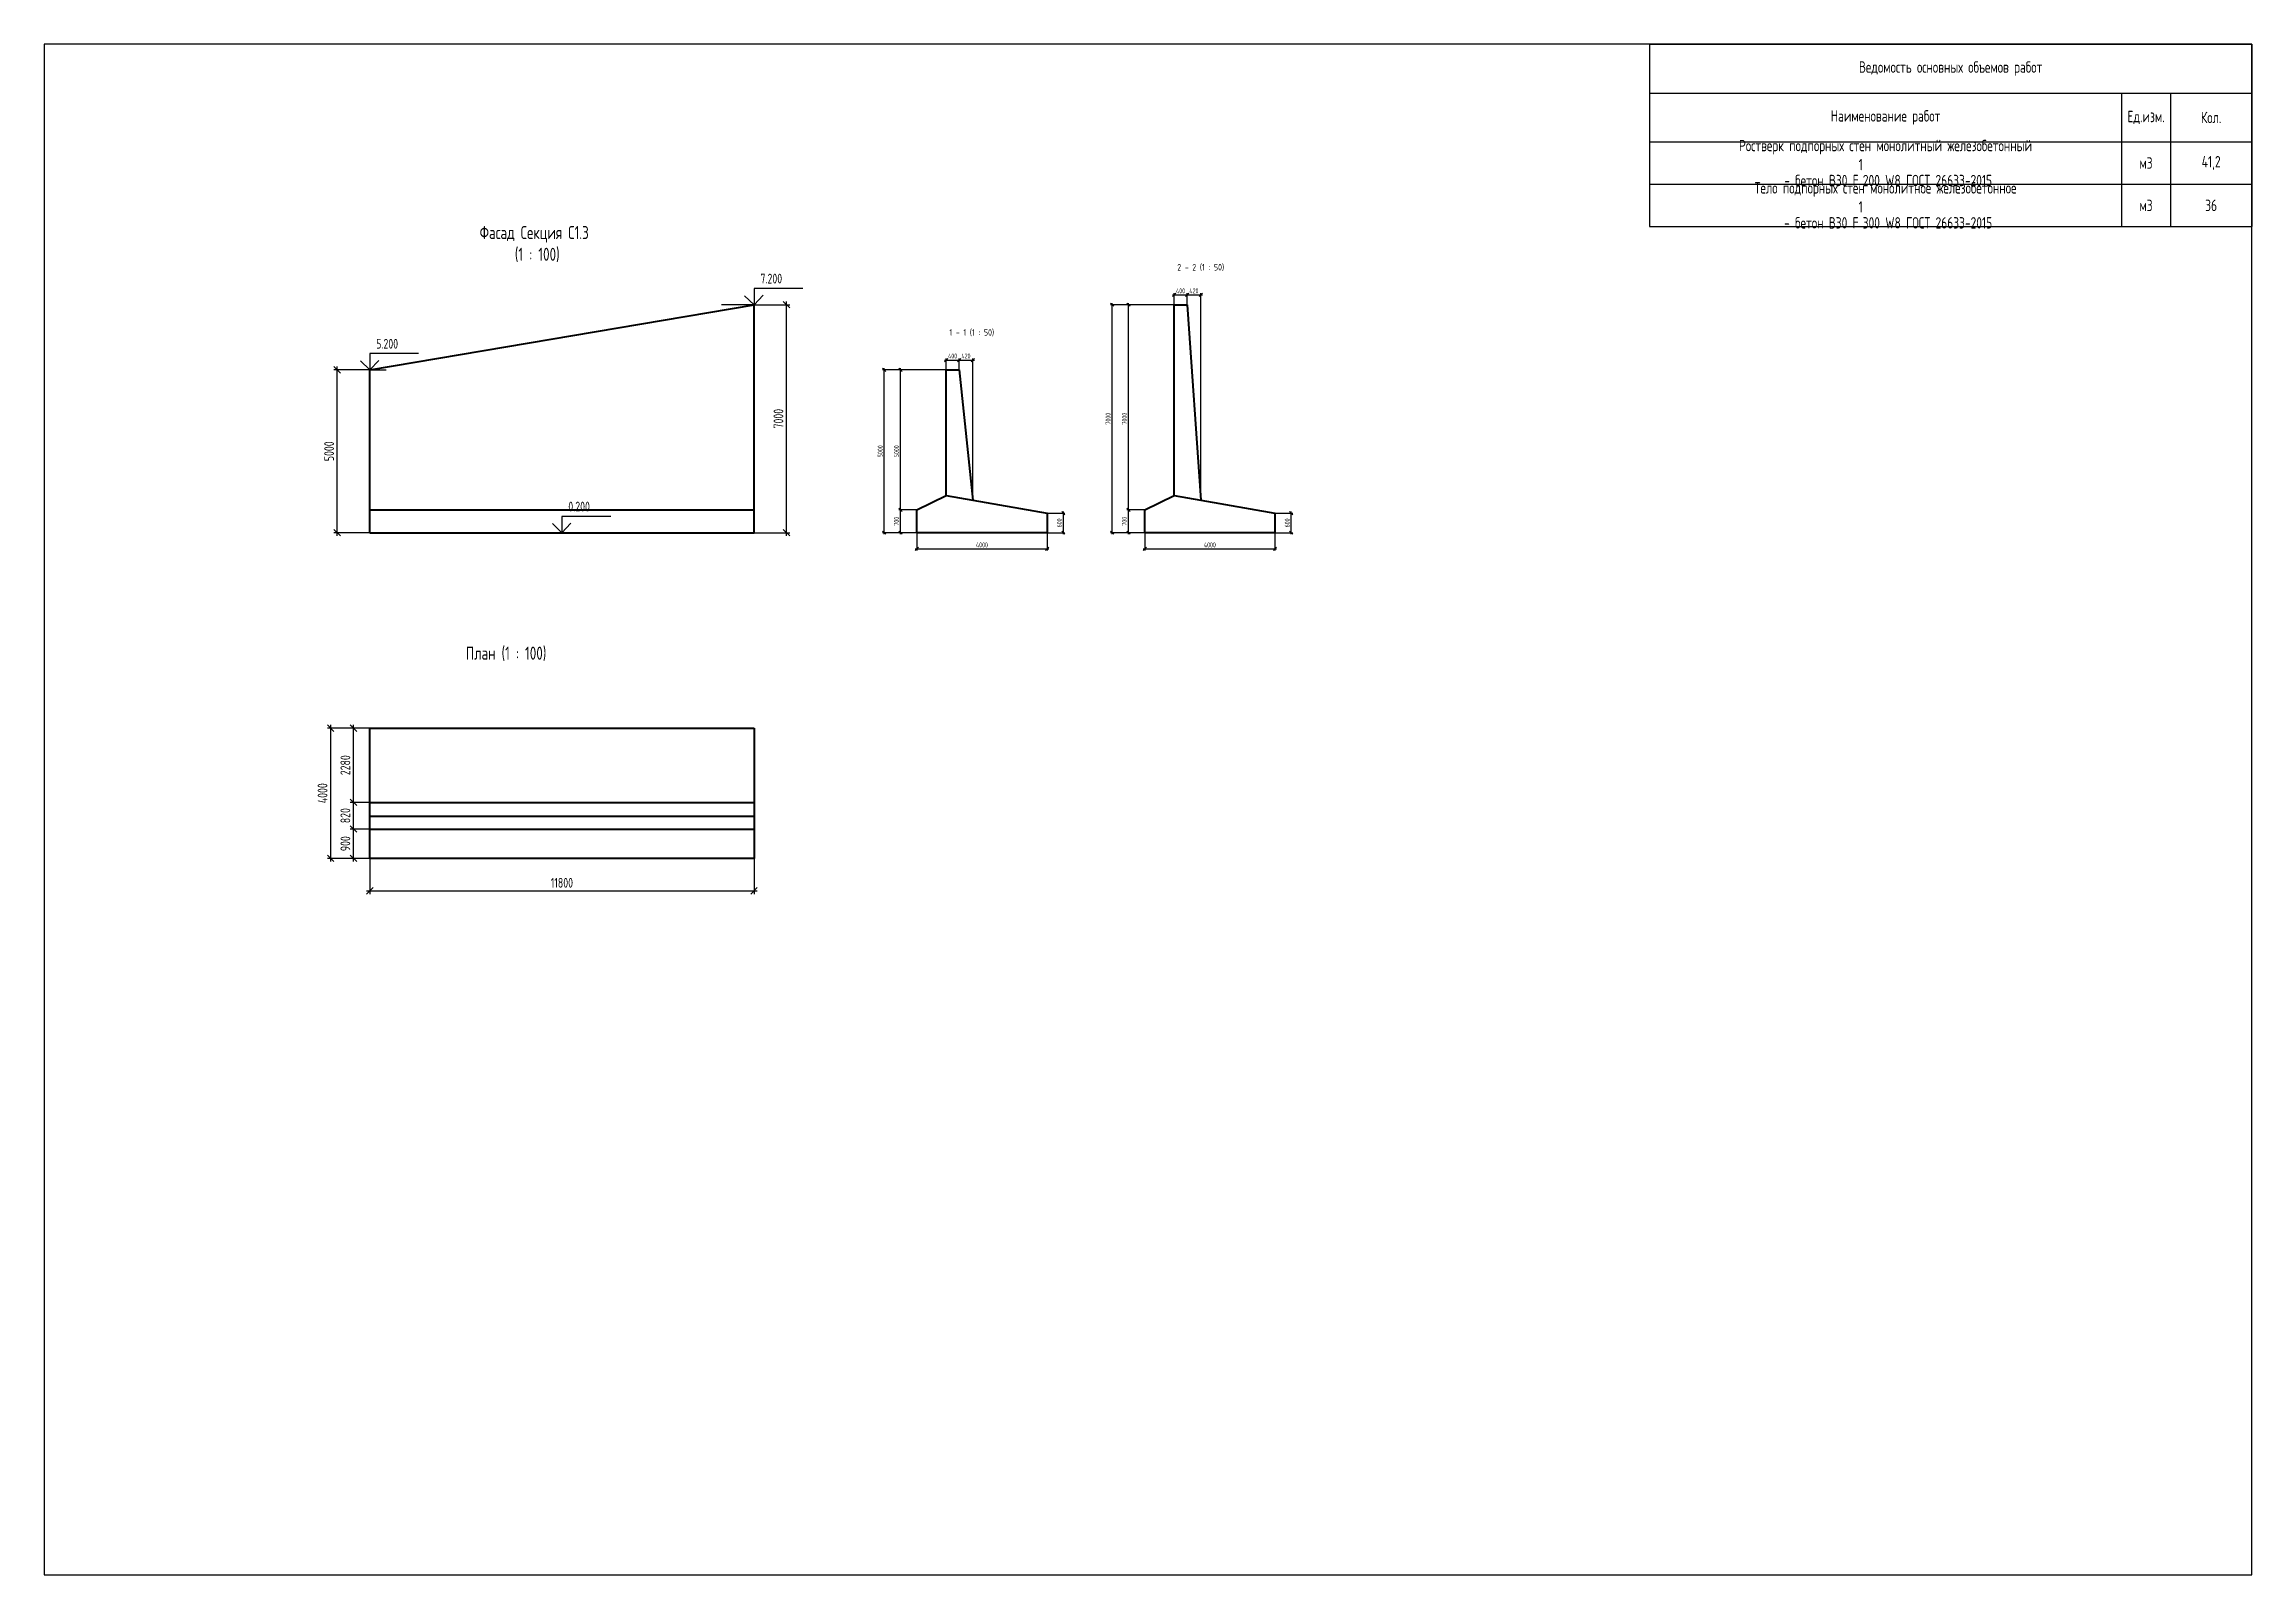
# Model space of a CAD drawing. Header units: millimetres. Extents: x -5073 to 1008956, y -2035460 to 62336.
# Drawn here: x 941156 to 1008956, y -31800 to 15200 of the extents above; entities that cross this region are included whole.
import ezdxf
from ezdxf.enums import TextEntityAlignment as Align

# ---------------------------------------------------------------- set-up
doc = ezdxf.new("R2010")
doc.units = ezdxf.units.MM
doc.layers.add('Contur', color=40, linetype='Continuous', lineweight=40)
doc.layers.add('Notes', color=1, linetype='Continuous', plot=False)
for name, color, linetype in [('Size', 142, 'Continuous'), ('T_Border', 9, 'Continuous'), ('Text_B', 11, 'Continuous')]:
    doc.layers.add(name, color=color, linetype=linetype)
doc.styles.add('RS 0.7', font='romans.shx', dxfattribs={"width": 0.7})
doc.styles.add('RS0.7', font='romans.shx', dxfattribs={"width": 0.7})
doc.dimstyles.new('LIN100', dxfattribs={"dimscale": 100, "dimtxt": 3, "dimasz": 2, "dimexe": 1, "dimexo": 0, "dimgap": 1, "dimtad": 1, "dimdec": 1, "dimrnd": 1, "dimzin": 9, "dimdsep": 46, "dimtxsty": 'RS0.7', "dimblk1": 'OBLIQUE', "dimblk2": 'OBLIQUE', "dimsah": 1, "dimcen": 2, "dimdle": 1, "dimclrd": 256, "dimclre": 256, "dimclrt": 7, "dimazin": 2, "dimtfac": 2.5, "dimtdec": 1, "dimtmove": 0, "dimatfit": 3, "dimfxl": 1, "dimtolj": 1, "dimtzin": 12, "dimlwd": -1, "dimlwe": -1, "dimarcsym": 0})
doc.dimstyles.new('LIN50', dxfattribs={"dimscale": 50, "dimtxt": 3, "dimasz": 2, "dimexe": 1, "dimexo": 0, "dimgap": 1, "dimtad": 1, "dimdec": 1, "dimrnd": 1, "dimzin": 9, "dimdsep": 46, "dimtxsty": 'RS0.7', "dimblk1": 'OBLIQUE', "dimblk2": 'OBLIQUE', "dimsah": 1, "dimcen": 2, "dimdle": 1, "dimclrd": 256, "dimclre": 256, "dimclrt": 7, "dimazin": 2, "dimtfac": 2.5, "dimtdec": 1, "dimtmove": 0, "dimatfit": 3, "dimfxl": 1, "dimtolj": 1, "dimtzin": 12, "dimlwd": -1, "dimlwe": -1, "dimarcsym": 0})

msp = doc.modelspace()

# ---------------------------------------------------------------- texts
at = {"layer": 'Text_B', "style": 'RS0.7'}
for s, insert, char_height, attachment_point in [('Фасад Секция С1.3^J (1 : 100)', (956205.86, 9061.9), 400, 5), ('2 - 2 (1 : 50)', (975955.86, 8450), 200, 1), ('1 - 1 (1 : 50)', (968955.86, 6450), 200, 1), ('План (1 : 100)', (954105.86, -3300), 400, 1)]:
    msp.add_mtext(s, dxfattribs=dict(at, insert=insert, char_height=char_height, attachment_point=attachment_point))

# ---------------------------------------------------------------- blocks, each defined once
blk = doc.blocks.new('_Oblique')
at = {"color": 0, "lineweight": -2}
blk.add_line((-0.5, -0.5), (0.5, 0.5), dxfattribs=at)
blk = doc.blocks.new('*D1701')
at = {"layer": 'Defpoints', "color": 0, "transparency": 16777216}
for p in [(950156, 5200), (951156, 5200), (951156, 200)]:
    blk.add_point(p, dxfattribs=at)
at = {"layer": 'Size', "transparency": 16777216}
for p, q in [((951156, 5200), (950056, 5200)), ((950156, 100), (950156, 5300)), ((951156, 200), (950056, 200))]:
    blk.add_line(p, q, dxfattribs=at)
at = {"layer": 'Size', "transparency": 16777216, "xscale": 200, "yscale": 200, "zscale": 200}
for p, rotation in [((950156, 5200), 90), ((950156, 200), 270)]:
    blk.add_blockref('_Oblique', p, dxfattribs=dict(at, rotation=rotation))
at = {"layer": 'Size', "color": 7, "transparency": 16777216, "insert": (949906, 2700), "char_height": 300, "attachment_point": 5, "rotation": 90, "style": 'RS0.7'}
blk.add_mtext('\\A1;5000', dxfattribs=at)
blk = doc.blocks.new('*D1702')
at = {"layer": 'Defpoints', "color": 0, "transparency": 16777216}
for p in [(962956, 7200), (963956, 7200), (962956, 200)]:
    blk.add_point(p, dxfattribs=at)
at = {"layer": 'Size', "transparency": 16777216}
for p, q in [((962956, 7200), (964056, 7200)), ((963956, 100), (963956, 7300)), ((962956, 200), (964056, 200))]:
    blk.add_line(p, q, dxfattribs=at)
at = {"layer": 'Size', "transparency": 16777216, "xscale": 200, "yscale": 200, "zscale": 200}
for p, rotation in [((963956, 7200), 90), ((963956, 200), 270)]:
    blk.add_blockref('_Oblique', p, dxfattribs=dict(at, rotation=rotation))
at = {"layer": 'Size', "color": 7, "transparency": 16777216, "insert": (963706, 3700), "char_height": 300, "attachment_point": 5, "rotation": 90, "style": 'RS0.7'}
blk.add_mtext('\\A1;7000', dxfattribs=at)
blk = doc.blocks.new('*D1703')
at = {"layer": 'Defpoints', "color": 0, "transparency": 16777216}
for p in [(951156, -9800), (962956, -9800), (962956, -10800)]:
    blk.add_point(p, dxfattribs=at)
at = {"layer": 'Size', "transparency": 16777216}
for p, q in [((951156, -9800), (951156, -10900)), ((962956, -9800), (962956, -10900)), ((951056, -10800), (963056, -10800))]:
    blk.add_line(p, q, dxfattribs=at)
at = {"layer": 'Size', "transparency": 16777216, "xscale": 200, "yscale": 200, "zscale": 200, "rotation": 180}
blk.add_blockref('_Oblique', (951156, -10800), dxfattribs=at)
at = {"layer": 'Size', "transparency": 16777216, "xscale": 200, "yscale": 200, "zscale": 200}
blk.add_blockref('_Oblique', (962956, -10800), dxfattribs=at)
at = {"layer": 'Size', "color": 7, "transparency": 16777216, "insert": (957056, -10550), "char_height": 300, "attachment_point": 5, "style": 'RS0.7'}
blk.add_mtext('\\A1;11800', dxfattribs=at)
blk = doc.blocks.new('*D1704')
at = {"layer": 'Defpoints', "color": 0, "transparency": 16777216}
for p in [(949956, -5800), (951156, -5800), (951156, -9800)]:
    blk.add_point(p, dxfattribs=at)
at = {"layer": 'Size', "transparency": 16777216}
for p, q in [((951156, -5800), (949856, -5800)), ((949956, -9900), (949956, -5700)), ((951156, -9800), (949856, -9800))]:
    blk.add_line(p, q, dxfattribs=at)
at = {"layer": 'Size', "transparency": 16777216, "xscale": 200, "yscale": 200, "zscale": 200}
for p, rotation in [((949956, -5800), 90), ((949956, -9800), 270)]:
    blk.add_blockref('_Oblique', p, dxfattribs=dict(at, rotation=rotation))
at = {"layer": 'Size', "color": 7, "transparency": 16777216, "insert": (949706, -7800), "char_height": 300, "attachment_point": 5, "rotation": 90, "style": 'RS0.7'}
blk.add_mtext('\\A1;4000', dxfattribs=at)
blk = doc.blocks.new('*D1705')
at = {"layer": 'Defpoints', "color": 0, "transparency": 16777216}
for p in [(950656, -8900), (951156, -8900), (951156, -9800)]:
    blk.add_point(p, dxfattribs=at)
at = {"layer": 'Size', "transparency": 16777216}
for p, q in [((950656, -9900), (950656, -8800)), ((951156, -8900), (950556, -8900)), ((951156, -9800), (950556, -9800))]:
    blk.add_line(p, q, dxfattribs=at)
at = {"layer": 'Size', "transparency": 16777216, "xscale": 200, "yscale": 200, "zscale": 200}
for p, rotation in [((950656, -8900), 90), ((950656, -9800), 270)]:
    blk.add_blockref('_Oblique', p, dxfattribs=dict(at, rotation=rotation))
at = {"layer": 'Size', "color": 7, "transparency": 16777216, "insert": (950406, -9350), "char_height": 300, "attachment_point": 5, "rotation": 90, "style": 'RS0.7'}
blk.add_mtext('\\A1;900', dxfattribs=at)
blk = doc.blocks.new('*D1706')
at = {"layer": 'Defpoints', "color": 0, "transparency": 16777216}
for p in [(950656, -8080), (951156, -8080), (951156, -8900)]:
    blk.add_point(p, dxfattribs=at)
at = {"layer": 'Size', "transparency": 16777216}
for p, q in [((951156, -8080), (950556, -8080)), ((950656, -9000), (950656, -7980)), ((951156, -8900), (950556, -8900))]:
    blk.add_line(p, q, dxfattribs=at)
at = {"layer": 'Size', "transparency": 16777216, "xscale": 200, "yscale": 200, "zscale": 200}
for p, rotation in [((950656, -8080), 90), ((950656, -8900), 270)]:
    blk.add_blockref('_Oblique', p, dxfattribs=dict(at, rotation=rotation))
at = {"layer": 'Size', "color": 7, "transparency": 16777216, "insert": (950406, -8490), "char_height": 300, "attachment_point": 5, "rotation": 90, "style": 'RS0.7'}
blk.add_mtext('\\A1;820', dxfattribs=at)
blk = doc.blocks.new('*D1707')
at = {"layer": 'Defpoints', "color": 0, "transparency": 16777216}
for p in [(950656, -5800), (951156, -5800), (951156, -8080)]:
    blk.add_point(p, dxfattribs=at)
at = {"layer": 'Size', "transparency": 16777216}
for p, q in [((951156, -5800), (950556, -5800)), ((950656, -8180), (950656, -5700)), ((951156, -8080), (950556, -8080))]:
    blk.add_line(p, q, dxfattribs=at)
at = {"layer": 'Size', "transparency": 16777216, "xscale": 200, "yscale": 200, "zscale": 200}
for p, rotation in [((950656, -5800), 90), ((950656, -8080), 270)]:
    blk.add_blockref('_Oblique', p, dxfattribs=dict(at, rotation=rotation))
at = {"layer": 'Size', "color": 7, "transparency": 16777216, "insert": (950406, -6940), "char_height": 300, "attachment_point": 5, "rotation": 90, "style": 'RS0.7'}
blk.add_mtext('\\A1;2280', dxfattribs=at)
blk = doc.blocks.new('*D1708')
at = {"layer": 'Defpoints', "color": 0, "transparency": 16777216}
for p in [(967456, 5200), (968856, 5200), (967956, 200)]:
    blk.add_point(p, dxfattribs=at)
at = {"layer": 'Size', "transparency": 16777216}
for p, q in [((968856, 5200), (967406, 5200)), ((967456, 150), (967456, 5250)), ((967956, 200), (967406, 200))]:
    blk.add_line(p, q, dxfattribs=at)
at = {"layer": 'Size', "transparency": 16777216, "xscale": 100, "yscale": 100, "zscale": 100}
for p, rotation in [((967456, 5200), 90), ((967456, 200), 270)]:
    blk.add_blockref('_Oblique', p, dxfattribs=dict(at, rotation=rotation))
at = {"layer": 'Size', "color": 7, "transparency": 16777216, "insert": (967331, 2700), "char_height": 150, "attachment_point": 5, "rotation": 90, "style": 'RS0.7'}
blk.add_mtext('\\A1;5000', dxfattribs=at)
blk = doc.blocks.new('*D1709')
at = {"layer": 'Defpoints', "color": 0, "transparency": 16777216}
for p in [(967956, 200), (971956, 200), (971956, -300)]:
    blk.add_point(p, dxfattribs=at)
at = {"layer": 'Size', "transparency": 16777216}
for p, q in [((967956, 200), (967956, -350)), ((971956, 200), (971956, -350)), ((967906, -300), (972006, -300))]:
    blk.add_line(p, q, dxfattribs=at)
at = {"layer": 'Size', "transparency": 16777216, "xscale": 100, "yscale": 100, "zscale": 100, "rotation": 180}
blk.add_blockref('_Oblique', (967956, -300), dxfattribs=at)
at = {"layer": 'Size', "transparency": 16777216, "xscale": 100, "yscale": 100, "zscale": 100}
blk.add_blockref('_Oblique', (971956, -300), dxfattribs=at)
at = {"layer": 'Size', "color": 7, "transparency": 16777216, "insert": (969956, -175), "char_height": 150, "attachment_point": 5, "style": 'RS0.7'}
blk.add_mtext('\\A1;4000', dxfattribs=at)
blk = doc.blocks.new('*D1710')
at = {"layer": 'Defpoints', "color": 0, "transparency": 16777216}
for p in [(966956, 5200), (968856, 5200), (967956, 200)]:
    blk.add_point(p, dxfattribs=at)
at = {"layer": 'Size', "transparency": 16777216}
for p, q in [((968856, 5200), (966906, 5200)), ((966956, 150), (966956, 5250)), ((967956, 200), (966906, 200))]:
    blk.add_line(p, q, dxfattribs=at)
at = {"layer": 'Size', "transparency": 16777216, "xscale": 100, "yscale": 100, "zscale": 100}
for p, rotation in [((966956, 5200), 90), ((966956, 200), 270)]:
    blk.add_blockref('_Oblique', p, dxfattribs=dict(at, rotation=rotation))
at = {"layer": 'Size', "color": 7, "transparency": 16777216, "insert": (966831, 2700), "char_height": 150, "attachment_point": 5, "rotation": 90, "style": 'RS0.7'}
blk.add_mtext('\\A1;5000', dxfattribs=at)
blk = doc.blocks.new('*D1711')
at = {"layer": 'Defpoints', "color": 0, "transparency": 16777216}
for p in [(967456, 900), (967956, 900), (967956, 200)]:
    blk.add_point(p, dxfattribs=at)
at = {"layer": 'Size', "transparency": 16777216}
for p, q in [((967956, 900), (967406, 900)), ((967456, 150), (967456, 950)), ((967956, 200), (967406, 200))]:
    blk.add_line(p, q, dxfattribs=at)
at = {"layer": 'Size', "transparency": 16777216, "xscale": 100, "yscale": 100, "zscale": 100}
for p, rotation in [((967456, 900), 90), ((967456, 200), 270)]:
    blk.add_blockref('_Oblique', p, dxfattribs=dict(at, rotation=rotation))
at = {"layer": 'Size', "color": 7, "transparency": 16777216, "insert": (967331, 550), "char_height": 150, "attachment_point": 5, "rotation": 90, "style": 'RS0.7'}
blk.add_mtext('\\A1;700', dxfattribs=at)
blk = doc.blocks.new('*D1712')
at = {"layer": 'Defpoints', "color": 0, "transparency": 16777216}
for p in [(969256, 5500), (968856, 5200), (969256, 5200)]:
    blk.add_point(p, dxfattribs=at)
at = {"layer": 'Size', "transparency": 16777216}
for p, q in [((968806, 5500), (969306, 5500)), ((968856, 5200), (968856, 5550)), ((969256, 5200), (969256, 5550))]:
    blk.add_line(p, q, dxfattribs=at)
at = {"layer": 'Size', "transparency": 16777216, "xscale": 100, "yscale": 100, "zscale": 100, "rotation": 180}
blk.add_blockref('_Oblique', (968856, 5500), dxfattribs=at)
at = {"layer": 'Size', "transparency": 16777216, "xscale": 100, "yscale": 100, "zscale": 100}
blk.add_blockref('_Oblique', (969256, 5500), dxfattribs=at)
at = {"layer": 'Size', "color": 7, "transparency": 16777216, "insert": (969056, 5625), "char_height": 150, "attachment_point": 5, "style": 'RS0.7'}
blk.add_mtext('\\A1;400', dxfattribs=at)
blk = doc.blocks.new('*D1713')
at = {"layer": 'Defpoints', "color": 0, "transparency": 16777216}
for p in [(969676, 5500), (969256, 5200), (969676, 1200)]:
    blk.add_point(p, dxfattribs=at)
at = {"layer": 'Size', "transparency": 16777216}
for p, q in [((969206, 5500), (969726, 5500)), ((969256, 5200), (969256, 5550)), ((969676, 1200), (969676, 5550))]:
    blk.add_line(p, q, dxfattribs=at)
at = {"layer": 'Size', "transparency": 16777216, "xscale": 100, "yscale": 100, "zscale": 100, "rotation": 180}
blk.add_blockref('_Oblique', (969256, 5500), dxfattribs=at)
at = {"layer": 'Size', "transparency": 16777216, "xscale": 100, "yscale": 100, "zscale": 100}
blk.add_blockref('_Oblique', (969676, 5500), dxfattribs=at)
at = {"layer": 'Size', "color": 7, "transparency": 16777216, "insert": (969466, 5625), "char_height": 150, "attachment_point": 5, "style": 'RS0.7'}
blk.add_mtext('\\A1;420', dxfattribs=at)
blk = doc.blocks.new('*D1714')
at = {"layer": 'Defpoints', "color": 0, "transparency": 16777216}
for p in [(971956, 800), (972456, 800), (971956, 200)]:
    blk.add_point(p, dxfattribs=at)
at = {"layer": 'Size', "transparency": 16777216}
for p, q in [((971956, 800), (972506, 800)), ((972456, 150), (972456, 850)), ((971956, 200), (972506, 200))]:
    blk.add_line(p, q, dxfattribs=at)
at = {"layer": 'Size', "transparency": 16777216, "xscale": 100, "yscale": 100, "zscale": 100}
for p, rotation in [((972456, 800), 90), ((972456, 200), 270)]:
    blk.add_blockref('_Oblique', p, dxfattribs=dict(at, rotation=rotation))
at = {"layer": 'Size', "color": 7, "transparency": 16777216, "insert": (972331, 500), "char_height": 150, "attachment_point": 5, "rotation": 90, "style": 'RS0.7'}
blk.add_mtext('\\A1;600', dxfattribs=at)
blk = doc.blocks.new('*D1715')
at = {"layer": 'Defpoints', "color": 0, "transparency": 16777216}
for p in [(974456, 7200), (975856, 7200), (974956, 200)]:
    blk.add_point(p, dxfattribs=at)
at = {"layer": 'Size', "transparency": 16777216}
for p, q in [((975856, 7200), (974406, 7200)), ((974456, 150), (974456, 7250)), ((974956, 200), (974406, 200))]:
    blk.add_line(p, q, dxfattribs=at)
at = {"layer": 'Size', "transparency": 16777216, "xscale": 100, "yscale": 100, "zscale": 100}
for p, rotation in [((974456, 7200), 90), ((974456, 200), 270)]:
    blk.add_blockref('_Oblique', p, dxfattribs=dict(at, rotation=rotation))
at = {"layer": 'Size', "color": 7, "transparency": 16777216, "insert": (974331, 3700), "char_height": 150, "attachment_point": 5, "rotation": 90, "style": 'RS0.7'}
blk.add_mtext('\\A1;7000', dxfattribs=at)
blk = doc.blocks.new('*D1716')
at = {"layer": 'Defpoints', "color": 0, "transparency": 16777216}
for p in [(973956, 7200), (975856, 7200), (974956, 200)]:
    blk.add_point(p, dxfattribs=at)
at = {"layer": 'Size', "transparency": 16777216}
for p, q in [((975856, 7200), (973906, 7200)), ((973956, 150), (973956, 7250)), ((974956, 200), (973906, 200))]:
    blk.add_line(p, q, dxfattribs=at)
at = {"layer": 'Size', "transparency": 16777216, "xscale": 100, "yscale": 100, "zscale": 100}
for p, rotation in [((973956, 7200), 90), ((973956, 200), 270)]:
    blk.add_blockref('_Oblique', p, dxfattribs=dict(at, rotation=rotation))
at = {"layer": 'Size', "color": 7, "transparency": 16777216, "insert": (973831, 3700), "char_height": 150, "attachment_point": 5, "rotation": 90, "style": 'RS0.7'}
blk.add_mtext('\\A1;7000', dxfattribs=at)
blk = doc.blocks.new('*D1717')
at = {"layer": 'Defpoints', "color": 0, "transparency": 16777216}
for p in [(974456, 900), (974956, 900), (974956, 200)]:
    blk.add_point(p, dxfattribs=at)
at = {"layer": 'Size', "transparency": 16777216}
for p, q in [((974956, 900), (974406, 900)), ((974456, 150), (974456, 950)), ((974956, 200), (974406, 200))]:
    blk.add_line(p, q, dxfattribs=at)
at = {"layer": 'Size', "transparency": 16777216, "xscale": 100, "yscale": 100, "zscale": 100}
for p, rotation in [((974456, 900), 90), ((974456, 200), 270)]:
    blk.add_blockref('_Oblique', p, dxfattribs=dict(at, rotation=rotation))
at = {"layer": 'Size', "color": 7, "transparency": 16777216, "insert": (974331, 550), "char_height": 150, "attachment_point": 5, "rotation": 90, "style": 'RS0.7'}
blk.add_mtext('\\A1;700', dxfattribs=at)
blk = doc.blocks.new('*D1718')
at = {"layer": 'Defpoints', "color": 0, "transparency": 16777216}
for p in [(974956, 200), (978956, 200), (978956, -300)]:
    blk.add_point(p, dxfattribs=at)
at = {"layer": 'Size', "transparency": 16777216}
for p, q in [((974956, 200), (974956, -350)), ((978956, 200), (978956, -350)), ((974906, -300), (979006, -300))]:
    blk.add_line(p, q, dxfattribs=at)
at = {"layer": 'Size', "transparency": 16777216, "xscale": 100, "yscale": 100, "zscale": 100, "rotation": 180}
blk.add_blockref('_Oblique', (974956, -300), dxfattribs=at)
at = {"layer": 'Size', "transparency": 16777216, "xscale": 100, "yscale": 100, "zscale": 100}
blk.add_blockref('_Oblique', (978956, -300), dxfattribs=at)
at = {"layer": 'Size', "color": 7, "transparency": 16777216, "insert": (976956, -175), "char_height": 150, "attachment_point": 5, "style": 'RS0.7'}
blk.add_mtext('\\A1;4000', dxfattribs=at)
blk = doc.blocks.new('*D1719')
at = {"layer": 'Defpoints', "color": 0, "transparency": 16777216}
for p in [(976256, 7500), (975856, 7200), (976256, 7200)]:
    blk.add_point(p, dxfattribs=at)
at = {"layer": 'Size', "transparency": 16777216}
for p, q in [((975806, 7500), (976306, 7500)), ((975856, 7200), (975856, 7550)), ((976256, 7200), (976256, 7550))]:
    blk.add_line(p, q, dxfattribs=at)
at = {"layer": 'Size', "transparency": 16777216, "xscale": 100, "yscale": 100, "zscale": 100, "rotation": 180}
blk.add_blockref('_Oblique', (975856, 7500), dxfattribs=at)
at = {"layer": 'Size', "transparency": 16777216, "xscale": 100, "yscale": 100, "zscale": 100}
blk.add_blockref('_Oblique', (976256, 7500), dxfattribs=at)
at = {"layer": 'Size', "color": 7, "transparency": 16777216, "insert": (976056, 7625), "char_height": 150, "attachment_point": 5, "style": 'RS0.7'}
blk.add_mtext('\\A1;400', dxfattribs=at)
blk = doc.blocks.new('*D1720')
at = {"layer": 'Defpoints', "color": 0, "transparency": 16777216}
for p in [(976676, 7500), (976256, 7200), (976676, 1200)]:
    blk.add_point(p, dxfattribs=at)
at = {"layer": 'Size', "transparency": 16777216}
for p, q in [((976206, 7500), (976726, 7500)), ((976256, 7200), (976256, 7550)), ((976676, 1200), (976676, 7550))]:
    blk.add_line(p, q, dxfattribs=at)
at = {"layer": 'Size', "transparency": 16777216, "xscale": 100, "yscale": 100, "zscale": 100, "rotation": 180}
blk.add_blockref('_Oblique', (976256, 7500), dxfattribs=at)
at = {"layer": 'Size', "transparency": 16777216, "xscale": 100, "yscale": 100, "zscale": 100}
blk.add_blockref('_Oblique', (976676, 7500), dxfattribs=at)
at = {"layer": 'Size', "color": 7, "transparency": 16777216, "insert": (976466, 7625), "char_height": 150, "attachment_point": 5, "style": 'RS0.7'}
blk.add_mtext('\\A1;420', dxfattribs=at)
blk = doc.blocks.new('*D1721')
at = {"layer": 'Defpoints', "color": 0, "transparency": 16777216}
for p in [(978956, 800), (979456, 800), (978956, 200)]:
    blk.add_point(p, dxfattribs=at)
at = {"layer": 'Size', "transparency": 16777216}
for p, q in [((978956, 800), (979506, 800)), ((979456, 150), (979456, 850)), ((978956, 200), (979506, 200))]:
    blk.add_line(p, q, dxfattribs=at)
at = {"layer": 'Size', "transparency": 16777216, "xscale": 100, "yscale": 100, "zscale": 100}
for p, rotation in [((979456, 800), 90), ((979456, 200), 270)]:
    blk.add_blockref('_Oblique', p, dxfattribs=dict(at, rotation=rotation))
at = {"layer": 'Size', "color": 7, "transparency": 16777216, "insert": (979331, 500), "char_height": 150, "attachment_point": 5, "rotation": 90, "style": 'RS0.7'}
blk.add_mtext('\\A1;600', dxfattribs=at)
blk = doc.blocks.new('Otmetka')
at = {"lineweight": 25}
for p, q in [((0, 0), (-10, 0)), ((0, 5), (0, 0)), ((15, 5), (0, 5)), ((0, 0), (5, 0))]:
    blk.add_line(p, q, dxfattribs=at)
blk.add_lwpolyline([(-2.89, 2.77), (0, 0), (2.77, 2.89)], dxfattribs=at)
at = {"color": 7, "style": 'RS 0.7', "width": 0.7}
blk.add_attdef('+ОТМЕТКА', (1.97, 6.51), '', height=3, dxfattribs=at)
at = {"color": 7, "style": 'RS 0.7', "width": 0.7, "flags": 8}
blk.add_attdef('ПРИМЕЧАНИЕ', text='', height=3, dxfattribs=at).set_placement((1.97, 4.33), align=Align.TOP_LEFT)
blk = doc.blocks.new('*T1722')
at = {"layer": 'T_Border', "color": 0, "linetype": 'ByBlock', "lineweight": -2, "transparency": 16777216}
for p, q in [((0, 0), (18500, 0)), ((0, 0), (0, -5600)), ((18500, 0), (18500, -5600)), ((0, -1500), (18500, -1500)), ((14500, -1500), (14500, -5600)), ((16000, -1500), (16000, -5600)), ((0, -3000), (18500, -3000)), ((0, -4300), (18500, -4300)), ((0, -5600), (18500, -5600))]:
    blk.add_line(p, q, dxfattribs=at)
at = {"layer": 'T_Border', "color": 0, "transparency": 16777216, "char_height": 350, "attachment_point": 5, "style": 'RS0.7'}
for s, insert, width in [('Ведомость основных объемов работ', (9250, -750), 18497), ('Наименование работ', (7250, -2250), 14497), ('Ед.изм.', (15250, -2250), 1497), ('Кол.', (17250, -2250), 2497), ('Ростверк подпорных стен монолитный железобетонный ^J - бетон В30 F{\\S1^ ;}200 W8 ГОСТ 26633-2015', (7250, -3650), 14497), ('м3', (15250, -3650), 1497), ('41,2', (17250, -3650), 2497), ('Тело подпорных стен монолитное железобетонное ^J - бетон В30 F{\\S1^ ;}300 W8 ГОСТ 26633-2015', (7250, -4950), 14497), ('м3', (15250, -4950), 1497), ('36', (17250, -4950), 2497)]:
    blk.add_mtext(s, dxfattribs=dict(at, insert=insert, width=width))

# ---------------------------------------------------------------- dimensions: what is measured, and where the dimension line sits
at = {"layer": 'Size'}
for base, p1, p2, angle, dimstyle, picture, middle in [((976255.86, 7500), (975855.86, 7200), (976255.86, 7200), 180, 'LIN50', '*D1719', (976055.86, 7625)), ((976675.86, 7500), (976255.86, 7200), (976675.86, 1200), 180, 'LIN50', '*D1720', (976465.86, 7625)), ((963955.86, 7200), (962955.86, 200), (962955.86, 7200), 270, 'LIN100', '*D1702', (963705.86, 3700)), ((973955.86, 7200), (974955.86, 200), (975855.86, 7200), 90, 'LIN50', '*D1716', (973830.86, 3700)), ((974455.86, 7200), (974955.86, 200), (975855.86, 7200), 90, 'LIN50', '*D1715', (974330.86, 3700)), ((969255.86, 5500), (968855.86, 5200), (969255.86, 5200), 180, 'LIN50', '*D1712', (969055.86, 5625)), ((969675.86, 5500), (969255.86, 5200), (969675.86, 1200), 180, 'LIN50', '*D1713', (969465.86, 5625)), ((950155.86, 5200), (951155.86, 200), (951155.86, 5200), 90, 'LIN100', '*D1701', (949905.86, 2700)), ((966955.86, 5200), (967955.86, 200), (968855.86, 5200), 90, 'LIN50', '*D1710', (966830.86, 2700)), ((967455.86, 5200), (967955.86, 200), (968855.86, 5200), 90, 'LIN50', '*D1708', (967330.86, 2700)), ((967455.86, 900), (967955.86, 200), (967955.86, 900), 90, 'LIN50', '*D1711', (967330.86, 550)), ((972455.86, 800), (971955.86, 200), (971955.86, 800), 270, 'LIN50', '*D1714', (972330.86, 500)), ((974455.86, 900), (974955.86, 200), (974955.86, 900), 90, 'LIN50', '*D1717', (974330.86, 550)), ((979455.86, 800), (978955.86, 200), (978955.86, 800), 270, 'LIN50', '*D1721', (979330.86, 500)), ((949955.86, -5800), (951155.86, -9800), (951155.86, -5800), 90, 'LIN100', '*D1704', (949705.86, -7800)), ((950655.86, -5800), (951155.86, -8080), (951155.86, -5800), 90, 'LIN100', '*D1707', (950405.86, -6940)), ((950655.86, -8080), (951155.86, -8900), (951155.86, -8080), 90, 'LIN100', '*D1706', (950405.86, -8490)), ((950655.86, -8900), (951155.86, -9800), (951155.86, -8900), 90, 'LIN100', '*D1705', (950405.86, -9350))]:
    dim = msp.add_linear_dim(base=base, p1=p1, p2=p2, angle=angle, dimstyle=dimstyle, dxfattribs=at)
    dim.commit()
    dim.dimension.update_dxf_attribs({"geometry": picture, "text_midpoint": middle})
for base, p1, p2, dimstyle, picture, middle in [((971955.86, -300), (967955.86, 200), (971955.86, 200), 'LIN50', '*D1709', (969955.86, -175)), ((978955.86, -300), (974955.86, 200), (978955.86, 200), 'LIN50', '*D1718', (976955.86, -175)), ((962955.86, -10800), (951155.86, -9800), (962955.86, -9800), 'LIN100', '*D1703', (957055.86, -10550))]:
    dim = msp.add_linear_dim(base=base, p1=p1, p2=p2, dimstyle=dimstyle, dxfattribs=at)
    dim.commit()
    dim.dimension.update_dxf_attribs({"geometry": picture, "text_midpoint": middle})

# ---------------------------------------------------------------- linework, layer by layer
at = {"layer": 'Contur'}
for p, q in [((951155.86, 5200), (962955.86, 7200)), ((962955.86, 200), (962955.86, 7200)), ((975855.86, 1345), (975855.86, 7200)), ((975855.86, 7200), (976255.86, 7200)), ((976255.86, 7200), (976675.86, 1200)), ((951155.86, 200), (951155.86, 5200)), ((968855.86, 1345), (968855.86, 5200)), ((968855.86, 5200), (969255.86, 5200)), ((969255.86, 5200), (969675.86, 1200)), ((951155.86, 900), (962955.86, 900)), ((967955.86, 900), (968855.86, 1345)), ((967955.86, 200), (967955.86, 900)), ((968855.86, 1345), (969675.86, 1200)), ((969675.86, 1200), (971955.86, 800)), ((971955.86, 800), (971955.86, 200)), ((974955.86, 900), (975855.86, 1345)), ((974955.86, 200), (974955.86, 900)), ((975855.86, 1345), (976675.86, 1200)), ((976675.86, 1200), (978955.86, 800)), ((978955.86, 800), (978955.86, 200)), ((951155.86, 200), (962955.86, 200)), ((971955.86, 200), (967955.86, 200)), ((978955.86, 200), (974955.86, 200)), ((951155.86, -9800), (951155.86, -5800)), ((951155.86, -5800), (962955.86, -5800)), ((962955.86, -5800), (962955.86, -9800)), ((951155.86, -8080), (962955.86, -8080)), ((951155.86, -8500), (962955.86, -8500)), ((951155.86, -8900), (962955.86, -8900)), ((962955.86, -9800), (951155.86, -9800))]:
    msp.add_line(p, q, dxfattribs=at)
at = {"layer": 'Notes'}
for p, q in [((1008955.86, 15200), (941155.86, 15200)), ((941155.86, 15200), (941155.86, -31800)), ((1008955.86, -31800), (1008955.86, 15200)), ((941155.86, -31800), (1008955.86, -31800))]:
    msp.add_line(p, q, dxfattribs=at)

# ---------------------------------------------------------------- block references
msp.add_blockref('*T1722', (990455.86, 15200))
at = {"layer": 'Size', "xscale": 100, "yscale": 100, "zscale": 100}
for p, values in [((962955.86, 7200), {'+ОТМЕТКА': '7.200'}), ((951155.86, 5200), {'+ОТМЕТКА': '5.200'}), ((957055.86, 200), {'+ОТМЕТКА': '0.200'})]:
    msp.add_blockref('Otmetka', p, dxfattribs=at).add_auto_attribs(values)

msp.set_redraw_order([(e.dxf.handle, doc.entitydb.next_handle()) for e in msp.query("TEXT MTEXT ATTDEF DIMENSION ARC_DIMENSION")])  # texts and dimensions are drawn at this point

doc.saveas('drawing.dxf')
